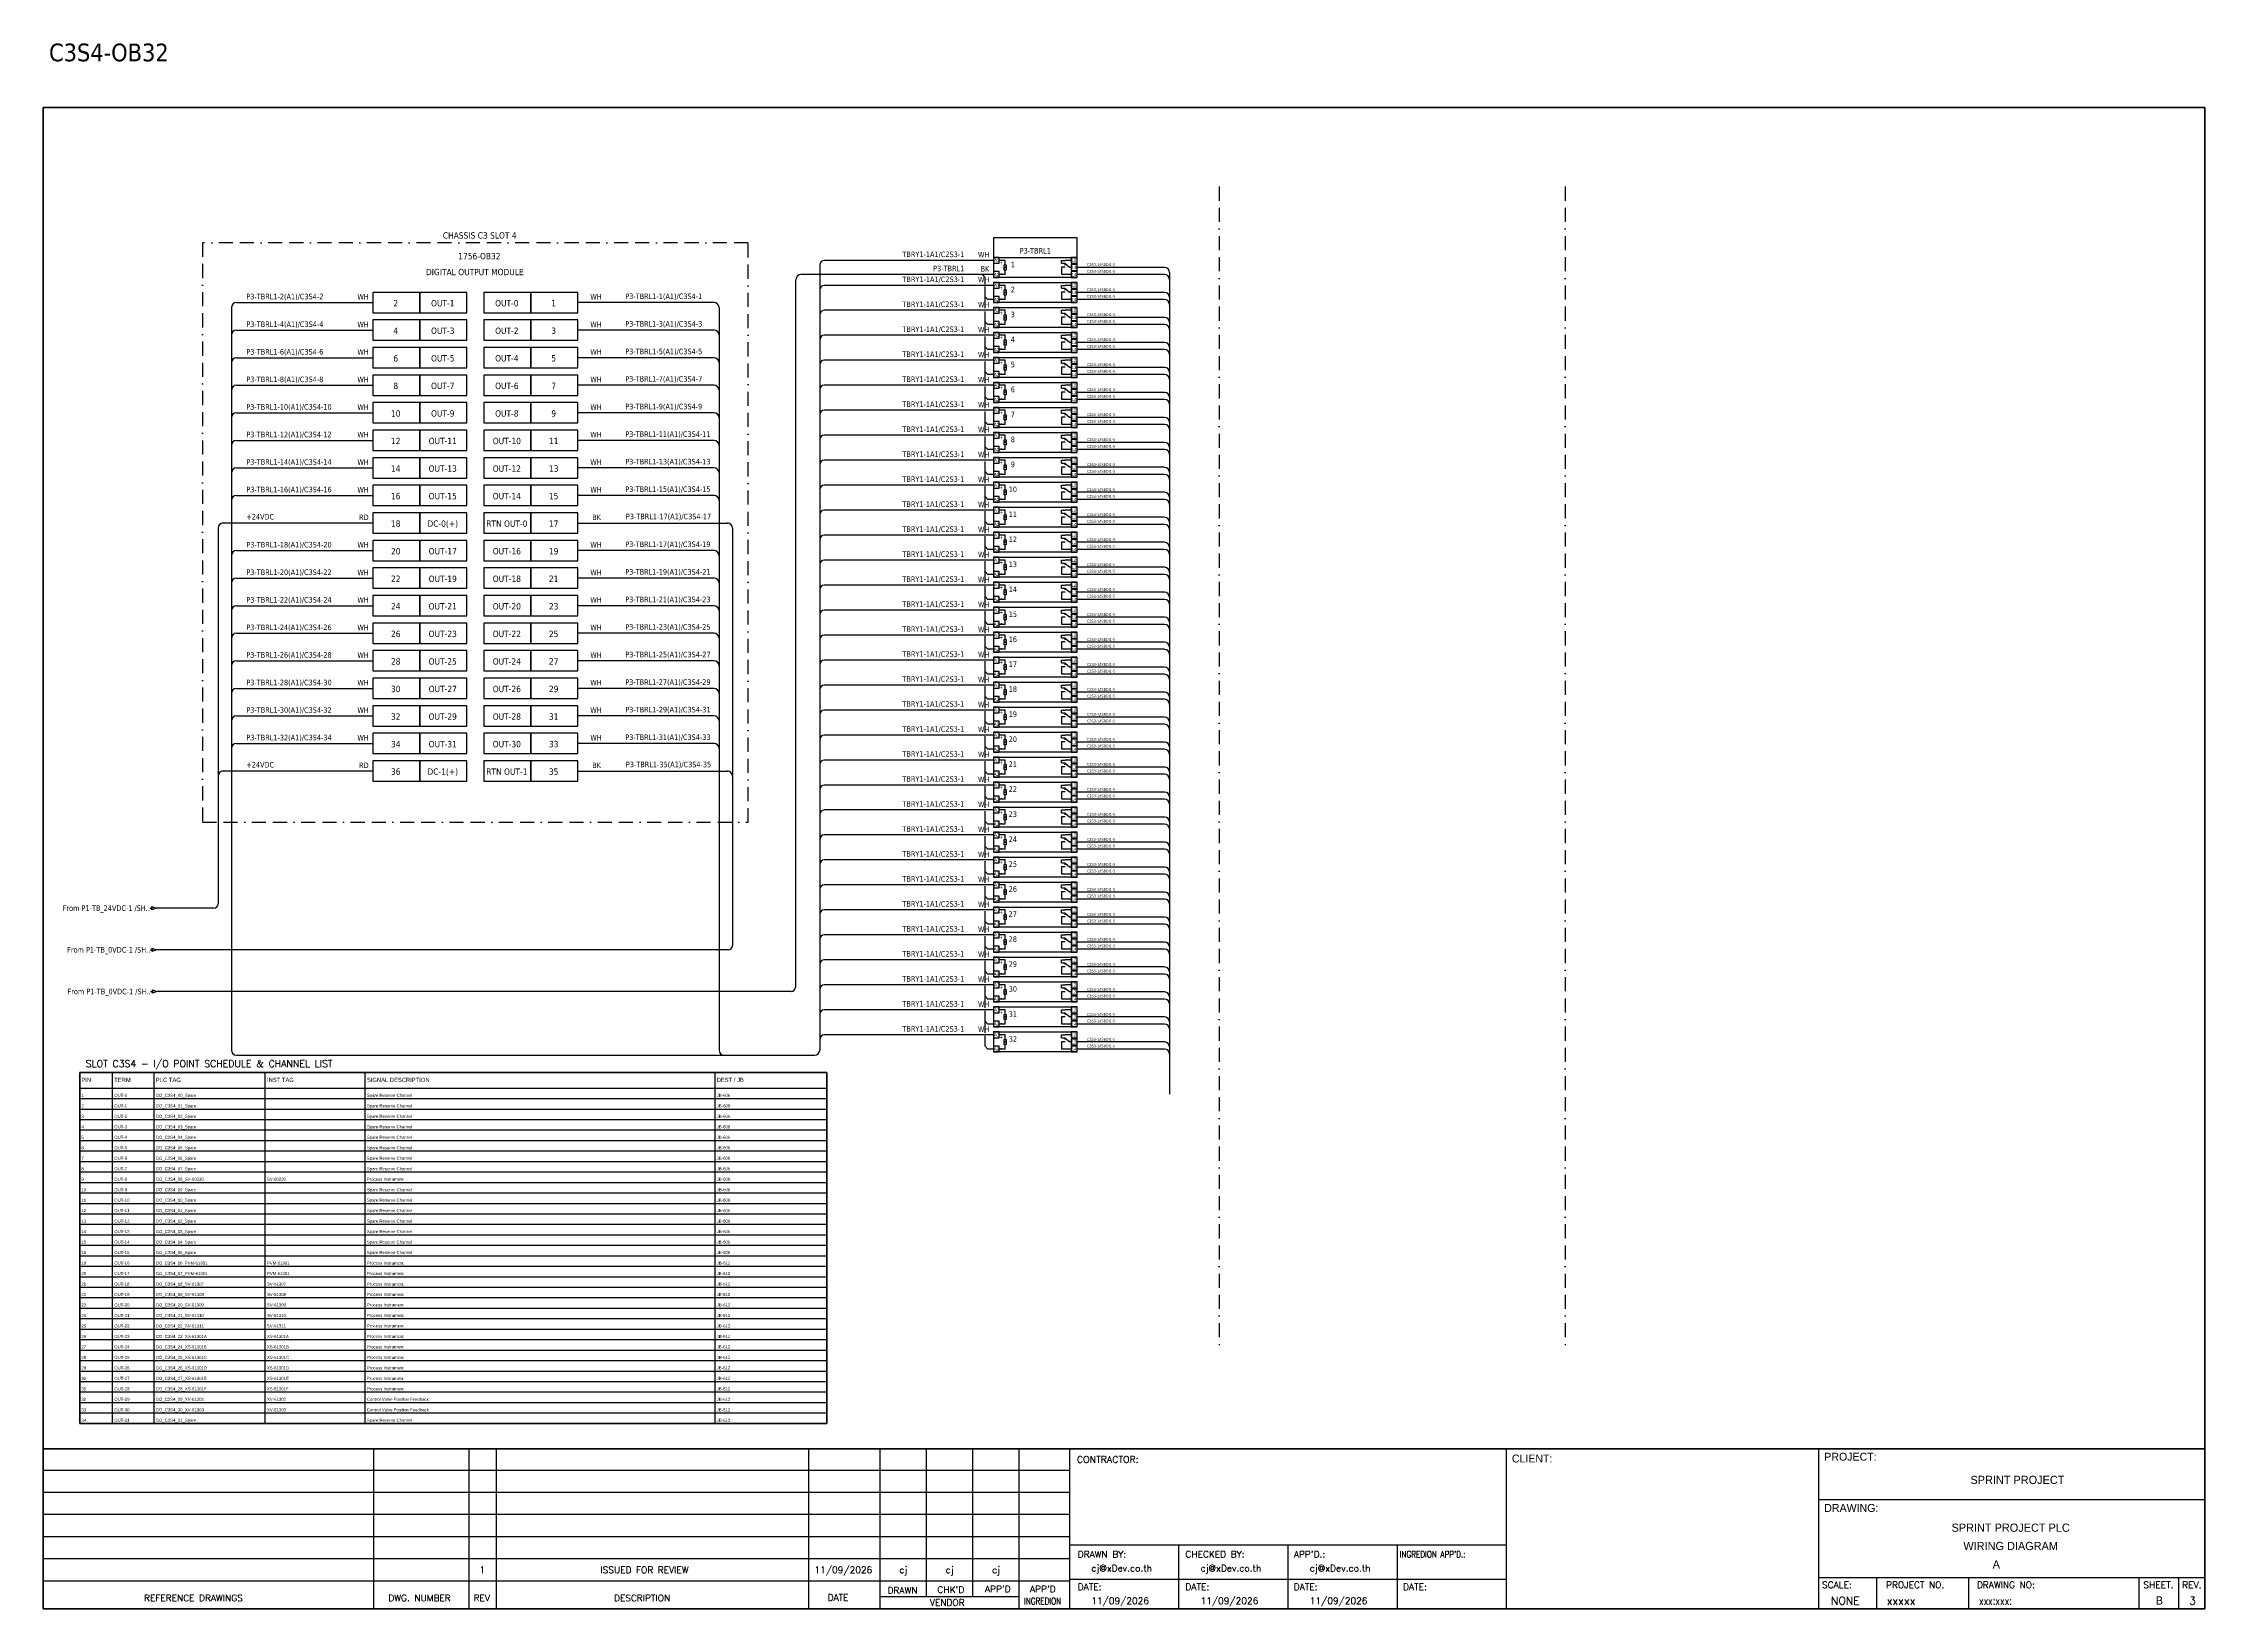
# Model space of a CAD drawing. Header units: millimetres. Extents: x 0 to 62600, y 0 to 14837.
# Drawn here: x 16773 to 20667, y 6008 to 8828 of the extents above; entities that cross this region are included whole.
import ezdxf
from ezdxf.enums import TextEntityAlignment as Align

# ---------------------------------------------------------------- set-up
doc = ezdxf.new("R2010")
doc.units = ezdxf.units.MM
doc.linetypes.add('BORDERX2', pattern=[88.9, 25.4, -12.7, 25.4, -12.7, 0, -12.7])
for name, color, linetype in [('GT_1', 9, 'Continuous'), ('HELPPOINT', 7, 'Continuous'), ('MEMBER', 7, 'Continuous'), ('VECTORS', 7, 'Continuous'), ('x01001-FrameArea', 2, 'BORDERX2')]:
    doc.layers.add(name, color=color, linetype=linetype)
doc.layers.add('IE-EQUIP', color=253, linetype='Continuous', lineweight=25)
doc.layers.add('IE-WIRE', color=7, linetype='Continuous', lineweight=25)
doc.styles.add('HTX11', font='O8111901')
doc.styles.add('ROMANS', font='romans.shx', dxfattribs={"width": 0.85, "height": 25})
doc.styles.get("Standard").update_dxf_attribs({"font": 'arial.ttf'})
doc.styles.add('Tahoma', font='')
doc.styles.get('Tahoma').set_extended_font_data('Tahoma')

# ---------------------------------------------------------------- blocks, each defined once
blk = doc.blocks.new('xRY-SPDT-101')
at = {"color": 1, "ltscale": 25.4}
for p, q in [((0, 0), (0, -10.5)), ((10.4, 0), (0, 0)), ((0, 0), (150.3, 0)), ((0, 0), (0, -36)), ((10.4, -10.5), (10.4, 0)), ((140, 0), (140, -10.5)), ((150.3, 0), (140, 0)), ((150.3, -36), (150.3, 0)), ((150.3, -10.5), (150.3, 0)), ((150.3, -36), (150.3, 0)), ((0, -10.5), (10.4, -10.5)), ((0, -25.5), (0, -36)), ((10.4, -25.5), (0, -25.5)), ((0, -36), (10.4, -36)), ((150.3, -36), (0, -36)), ((20.7, -5.2), (10.4, -5.2)), ((10.4, -36), (10.4, -25.5)), ((20.7, -30.8), (10.4, -30.8)), ((22.8, -16.3), (19.4, -19.7)), ((20.7, -13.3), (20.7, -5.2)), ((20.7, -30.8), (20.7, -22.7)), ((122.2, -10.4), (122.2, -5.2)), ((122.2, -5.2), (128.9, -5.2)), ((122.2, -10.4), (128.9, -10.4)), ((123.2, -30.8), (123.2, -17)), ((123.2, -17), (128.9, -17)), ((140, -30.8), (123.2, -30.8)), ((140, -5.2), (128.9, -5.2)), ((128.9, -13.8), (128.9, -10.4)), ((136.9, -18), (128.9, -11.6)), ((140, -18), (136.9, -18)), ((140, -10.5), (150.3, -10.5)), ((140, -12.8), (140, -23.3)), ((150.3, -12.8), (140, -12.8)), ((140, -23.3), (150.3, -23.3)), ((140, -25.5), (140, -36)), ((150.3, -25.5), (140, -25.5)), ((140, -36), (150.3, -36)), ((150.3, -23.3), (150.3, -12.8)), ((150.3, -36), (150.3, -25.5))]:
    blk.add_line(p, q, dxfattribs=at)
blk.add_lwpolyline([(22.8, -22.7), (19.4, -22.7), (19.4, -13.3), (22.8, -13.3)], close=True, dxfattribs=at)
at = {"color": 1}
for s, p in [('A2', (5.4, -30.9)), ('A1', (5.8, -5)), ('12', (144.4, -5.3)), ('13', (144.8, -17.9)), ('14', (145, -30.8))]:
    blk.add_text(s, height=5.91, dxfattribs=at).set_placement(p, align=Align.MIDDLE_CENTER)
at = {"color": 1, "style": 'Tahoma'}
for s, p in [('+', (13.9, -9.3)), ('+', (13.9, -9.3)), ('-', (13.9, -28.2))]:
    blk.add_text(s, height=6.84, dxfattribs=at).set_placement(p, align=Align.MIDDLE_CENTER)
blk = doc.blocks.new('*U102')
at = {"layer": 'x01001-FrameArea'}
blk.add_blockref('xRY-SPDT-101', (-75.2, 18), dxfattribs=at)
blk = doc.blocks.new('*U88')
at = {"layer": 'x01001-FrameArea', "color": 0, "linetype": 'ByBlock', "lineweight": -2, "transparency": 16777216}
for p in [(0, 0), (0, -45), (0, -90), (0, -135), (0, -180), (0, -225), (0, -270), (0, -315), (0, -360), (0, -405), (0, -450), (0, -495), (0, -540), (0, -585), (0, -630), (0, -675), (0, -720), (0, -765), (0, -810), (0, -855), (0, -900), (0, -945), (0, -990), (0, -1035), (0, -1080), (0, -1125), (0, -1170), (0, -1215), (0, -1260), (0, -1305), (0, -1350), (0, -1395)]:
    blk.add_blockref('*U102', p, dxfattribs=at)
blk = doc.blocks.new('*U103')
at = {"color": 4, "style": 'Tahoma'}
for s, height, p in [('TBRY1-1A1/C2S3-1', 9.949, (36.2, -4.1)), ('WH', 9.95, (81.3, -4.8))]:
    blk.add_text(s, height=height, dxfattribs=at).set_placement(p, align=Align.RIGHT)
blk = doc.blocks.new('*U89')
at = {"layer": 'x01001-FrameArea', "color": 0, "linetype": 'ByBlock', "lineweight": -2, "transparency": 16777216}
for p in [(0, 0), (0, -45), (0, -90), (0, -135), (0, -180), (0, -225), (0, -270), (0, -315), (0, -360), (0, -405), (0, -450), (0, -495), (0, -540), (0, -585), (0, -630), (0, -675), (0, -720), (0, -765), (0, -810), (0, -855), (0, -900), (0, -945), (0, -990), (0, -1035), (0, -1080), (0, -1125), (0, -1170), (0, -1215), (0, -1260), (0, -1305), (0, -1350), (0, -1395)]:
    blk.add_blockref('*U103', p, dxfattribs=at)
blk = doc.blocks.new('*U104')
at = {"layer": 'IE-WIRE', "color": 4, "ltscale": 25.4}
for p, q in [((74.2, 7.2), (-83.4, 7.2)), ((74.2, -5.6), (-83.4, -5.6))]:
    blk.add_line(p, q, dxfattribs=at)
for centre in [(74.2, -2), (74.2, -14.8)]:
    blk.add_arc(centre, 9.17, 0, 90, dxfattribs=at)
at = {"color": 4, "style": 'Tahoma'}
for p in [(-65.4, 9.6), (-65.4, -2.4)]:
    blk.add_text('C2S3-1/ISBDI1-5', height=4.974, dxfattribs=at).set_placement(p)
blk = doc.blocks.new('*U90')
at = {"layer": 'x01001-FrameArea', "color": 0, "linetype": 'ByBlock', "lineweight": -2, "transparency": 16777216}
for p in [(0, 0), (0, -45), (0, -90), (0, -135), (0, -180), (0, -225), (0, -270), (0, -315), (0, -360), (0, -405), (0, -450), (0, -495), (0, -540), (0, -585), (0, -630), (0, -675), (0, -720), (0, -765), (0, -810), (0, -855), (0, -900), (0, -945), (0, -990), (0, -1035), (0, -1080), (0, -1125), (0, -1170), (0, -1215), (0, -1260), (0, -1305), (0, -1350), (0, -1395)]:
    blk.add_blockref('*U104', p, dxfattribs=at)
blk = doc.blocks.new('xTerminal_fr_to')
at = {"layer": 'VECTORS', "color": 1, "true_color": 0xff0000}
for p, q in [((-11.3, 0), (-7.8, 0)), ((-7.8, 2.8), (0, 0)), ((-7.8, -2.8), (-7.8, 2.8)), ((-7.8, 2.8), (0, 0)), ((-7.8, 2.8), (-7.8, -2.8)), ((0, 0), (-7.8, -2.8)), ((0, 0), (-7.8, -2.8))]:
    blk.add_line(p, q, dxfattribs=at)

msp = doc.modelspace()

# ---------------------------------------------------------------- linework, layer by layer
for p, q in [((18464.5, 8411.6), (18469.5, 8406.6)), ((18469.5, 8394.2), (18469.5, 8406.6)), ((18469.5, 8350.9), (18469.5, 8390.2)), ((18474.5, 8366.6), (18469.5, 8371.6)), ((18469.5, 8305.9), (18469.5, 8345.2)), ((18484.9, 8366.6), (18474.5, 8366.6)), ((18474.5, 8321.6), (18469.5, 8326.6)), ((18469.5, 8260.9), (18469.5, 8300.2)), ((18484.9, 8321.6), (18474.5, 8321.6)), ((18474.5, 8276.6), (18469.5, 8281.6)), ((18469.5, 8215.9), (18469.5, 8255.2)), ((18484.9, 8276.6), (18474.5, 8276.6)), ((18474.5, 8231.6), (18469.5, 8236.6)), ((18484.9, 8231.6), (18474.5, 8231.6)), ((18469.5, 8170.9), (18469.5, 8210.2)), ((18474.5, 8186.6), (18469.5, 8191.6)), ((18484.9, 8186.6), (18474.5, 8186.6)), ((18469.5, 8125.9), (18469.5, 8165.2)), ((18474.5, 8141.6), (18469.5, 8146.6)), ((18484.9, 8141.6), (18474.5, 8141.6)), ((18469.5, 8080.9), (18469.5, 8120.2)), ((18474.5, 8096.6), (18469.5, 8101.6)), ((18469.5, 8035.9), (18469.5, 8075.2)), ((18484.9, 8096.6), (18474.5, 8096.6)), ((18474.5, 8051.6), (18469.5, 8056.6)), ((18469.5, 7990.9), (18469.5, 8030.2)), ((18484.9, 8051.6), (18474.5, 8051.6)), ((18474.5, 8006.6), (18469.5, 8011.6)), ((18469.5, 7945.9), (18469.5, 7985.2)), ((18484.9, 8006.6), (18474.5, 8006.6)), ((18474.5, 7961.6), (18469.5, 7966.6)), ((18484.9, 7961.6), (18474.5, 7961.6)), ((18469.5, 7900.9), (18469.5, 7940.2)), ((18474.5, 7916.6), (18469.5, 7921.6)), ((18484.9, 7916.6), (18474.5, 7916.6)), ((18469.5, 7855.9), (18469.5, 7895.2)), ((18474.5, 7871.6), (18469.5, 7876.6)), ((18484.9, 7871.6), (18474.5, 7871.6)), ((18469.5, 7810.9), (18469.5, 7850.2)), ((18474.5, 7826.6), (18469.5, 7831.6)), ((18484.9, 7826.6), (18474.5, 7826.6)), ((18469.5, 7765.9), (18469.5, 7805.2)), ((18474.5, 7781.6), (18469.5, 7786.6)), ((18469.5, 7720.9), (18469.5, 7760.2)), ((18484.9, 7781.6), (18474.5, 7781.6)), ((18474.5, 7736.6), (18469.5, 7741.6)), ((18469.5, 7675.9), (18469.5, 7715.2)), ((18484.9, 7736.6), (18474.5, 7736.6)), ((18474.5, 7691.6), (18469.5, 7696.6)), ((18469.5, 7630.9), (18469.5, 7670.2)), ((18484.9, 7691.6), (18474.5, 7691.6)), ((18474.5, 7646.6), (18469.5, 7651.6)), ((18484.9, 7646.6), (18474.5, 7646.6)), ((18469.5, 7585.9), (18469.5, 7625.2)), ((18474.5, 7601.6), (18469.5, 7606.6)), ((18484.9, 7601.6), (18474.5, 7601.6)), ((18469.5, 7540.9), (18469.5, 7580.2)), ((18474.5, 7556.6), (18469.5, 7561.6)), ((18484.9, 7556.6), (18474.5, 7556.6)), ((18469.5, 7495.9), (18469.5, 7535.2)), ((18474.5, 7511.6), (18469.5, 7516.6)), ((18469.5, 7450.9), (18469.5, 7490.2)), ((18484.9, 7511.6), (18474.5, 7511.6)), ((18474.5, 7466.6), (18469.5, 7471.6)), ((18469.5, 7405.9), (18469.5, 7445.2)), ((18484.9, 7466.6), (18474.5, 7466.6)), ((18474.5, 7421.6), (18469.5, 7426.6)), ((18469.5, 7360.9), (18469.5, 7400.2)), ((18484.9, 7421.6), (18474.5, 7421.6)), ((18474.5, 7376.6), (18469.5, 7381.6)), ((18484.9, 7376.6), (18474.5, 7376.6)), ((18469.5, 7315.9), (18469.5, 7355.2)), ((18474.5, 7331.6), (18469.5, 7336.6)), ((18484.9, 7331.6), (18474.5, 7331.6)), ((18469.5, 7270.9), (18469.5, 7310.2)), ((18474.5, 7286.6), (18469.5, 7291.6)), ((18484.9, 7286.6), (18474.5, 7286.6)), ((18469.5, 7225.9), (18469.5, 7265.2)), ((18474.5, 7241.6), (18469.5, 7246.6)), ((18484.9, 7241.6), (18474.5, 7241.6)), ((18469.5, 7180.9), (18469.5, 7220.2)), ((18474.5, 7196.6), (18469.5, 7201.6)), ((18469.5, 7135.9), (18469.5, 7175.2)), ((18484.9, 7196.6), (18474.5, 7196.6)), ((18474.5, 7151.6), (18469.5, 7156.6)), ((18469.5, 7090.9), (18469.5, 7130.2)), ((18484.9, 7151.6), (18474.5, 7151.6)), ((18474.5, 7106.6), (18469.5, 7111.6)), ((18484.9, 7106.6), (18474.5, 7106.6)), ((18469.5, 7045.9), (18469.5, 7085.2)), ((18474.5, 7061.6), (18469.5, 7066.6)), ((18484.9, 7061.6), (18474.5, 7061.6)), ((18469.5, 7021.6), (18469.5, 7040.2)), ((18474.5, 7016.6), (18469.5, 7021.6)), ((18484.9, 7016.6), (18474.5, 7016.6))]:
    msp.add_line(p, q)
at = {"color": 1, "ltscale": 25.4}
for p, q in [((17088.1, 7955), (17088.1, 7278.4)), ((17366.6, 7964.1), (17097.2, 7964.1))]:
    msp.add_line(p, q, dxfattribs=at)
at = {"color": 7}
for p, q in [((16898.2, 6342.2), (16898.2, 6974.3)), ((16973.2, 6342.2), (16973.2, 6974.3)), ((17173.2, 6342.2), (17173.2, 6974.3)), ((17353.2, 6342.2), (17353.2, 6974.3)), ((17983.2, 6342.2), (17983.2, 6974.3)), ((16838.9, 6946.3), (18184.7, 6946.3))]:
    msp.add_line(p, q, dxfattribs=at)
at = {"color": 8}
for p, q in [((16838.9, 6927.5), (18184.7, 6927.5)), ((16838.9, 6908.6), (18184.7, 6908.6)), ((16838.9, 6889.7), (18184.7, 6889.7)), ((16838.9, 6870.8), (18184.7, 6870.8)), ((16838.9, 6851.9), (18184.7, 6851.9)), ((16838.9, 6833.1), (18184.7, 6833.1)), ((16838.9, 6814.2), (18184.7, 6814.2)), ((16838.9, 6795.3), (18184.7, 6795.3)), ((16838.9, 6776.4), (18184.7, 6776.4)), ((16838.9, 6757.5), (18184.7, 6757.5)), ((16838.9, 6738.7), (18184.7, 6738.7)), ((16838.9, 6719.8), (18184.7, 6719.8)), ((16838.9, 6700.9), (18184.7, 6700.9)), ((16838.9, 6682), (18184.7, 6682)), ((16838.9, 6663.2), (18184.7, 6663.2)), ((16838.9, 6644.3), (18184.7, 6644.3)), ((16838.9, 6625.4), (18184.7, 6625.4)), ((16838.9, 6606.5), (18184.7, 6606.5)), ((16838.9, 6587.6), (18184.7, 6587.6)), ((16838.9, 6568.8), (18184.7, 6568.8)), ((16838.9, 6549.9), (18184.7, 6549.9)), ((16838.9, 6531), (18184.7, 6531)), ((16838.9, 6512.1), (18184.7, 6512.1)), ((16838.9, 6493.3), (18184.7, 6493.3)), ((16838.9, 6474.4), (18184.7, 6474.4)), ((16838.9, 6455.5), (18184.7, 6455.5)), ((16838.9, 6436.6), (18184.7, 6436.6)), ((16838.9, 6417.7), (18184.7, 6417.7)), ((16838.9, 6398.9), (18184.7, 6398.9)), ((16838.9, 6380), (18184.7, 6380)), ((16838.9, 6361.1), (18184.7, 6361.1))]:
    msp.add_line(p, q, dxfattribs=at)
at = {"color": 4}
for p, q in [((20075.5, 6064.5), (20075.5, 6008.4)), ((20240.8, 6064.5), (20240.8, 6008.4))]:
    msp.add_line(p, q, dxfattribs=at)
at = {"color": 4, "ltscale": 0.5}
for p, q in [((20547.9, 6064.5), (20547.9, 6008.4)), ((20547.9, 6064.5), (20547.9, 6008.4)), ((20619.1, 6064.5), (20619.1, 6008.4)), ((20619.1, 6064.5), (20619.1, 6008.4))]:
    msp.add_line(p, q, dxfattribs=at)
at = {"color": 4, "ltscale": 25.4}
msp.add_lwpolyline([(18484.9, 8442.4), (18635.2, 8442.4), (18635.2, 8477.6), (18484.9, 8477.6)], close=True, dxfattribs=at)
msp.add_lwpolyline([(16838.9, 6974.3), (18184.7, 6974.3), (18184.7, 6342.2), (16838.9, 6342.2)], close=True)
at = {"color": 7}
msp.add_lwpolyline([(16838.9, 6342.2), (18184.7, 6342.2), (18184.7, 6974.3), (16838.9, 6974.3), (16838.9, 6342.2)], dxfattribs=at)
at = {"color": 1, "ltscale": 25.4}
msp.add_arc((17097.2, 7955), 9.14, 90, 180, dxfattribs=at)
at = {"layer": 'GT_1', "color": 4}
for p, q in [((17368.6, 6008.4), (17368.6, 6296.6)), ((17540.5, 6008.4), (17540.5, 6296.6)), ((17589.6, 6008.4), (17589.6, 6296.6)), ((18152.3, 6008.4), (18152.3, 6296.6)), ((18280.6, 6008.4), (18280.6, 6296.6)), ((18364.2, 6030.2), (18364.2, 6296.6)), ((18447.7, 6030.3), (18447.7, 6296.6)), ((18531, 6008.4), (18531, 6296.6)), ((18622, 6008.4), (18622, 6296.6)), ((19409, 6008.4), (19409, 6296.6)), ((19971.3, 6008.4), (19971.3, 6296.6)), ((19971.3, 6008.4), (19971.3, 6296.6)), ((19971.3, 6008.4), (19971.3, 6296.6)), ((18622, 6257.7), (16773.2, 6257.7)), ((18622, 6217.9), (16773.2, 6217.9)), ((18622, 6178), (16773.2, 6178)), ((18622, 6138.1), (16773.2, 6138.1)), ((19409, 6122.8), (18622, 6122.8)), ((18818.8, 6008.4), (18818.8, 6122.8)), ((19015.5, 6008.4), (19015.5, 6122.8)), ((19212.3, 6008.4), (19212.3, 6122.8)), ((18622, 6098.2), (16773.2, 6098.2)), ((18621.9, 6058.2), (16773.2, 6058.2)), ((19409, 6061.3), (18622, 6061.3)), ((19971.3, 6064.5), (20666.5, 6064.5)), ((18531, 6030.2), (18280.6, 6030.2))]:
    msp.add_line(p, q, dxfattribs=at)
at = {"layer": 'HELPPOINT', "color": 4, "lineweight": 35}
for p, q in [((16773.2, 6008.4), (16773.2, 8712.6)), ((16773.2, 8712.6), (20666.5, 8712.6)), ((16773.2, 6008.4), (16773.2, 8712.6)), ((16773.2, 8712.6), (20666.5, 8712.6)), ((20666.5, 8712.6), (20666.5, 6008.4)), ((20666.5, 8712.6), (20666.5, 6008.4)), ((20666.5, 6008.4), (16773.2, 6008.4)), ((20666.5, 6008.4), (16773.2, 6008.4))]:
    msp.add_line(p, q, dxfattribs=at)
at = {"layer": 'HELPPOINT', "color": 4}
for p, q in [((19971.3, 6205), (20666.5, 6205)), ((19971.3, 6205), (20666.5, 6205)), ((19971.3, 6064.5), (20666.5, 6064.5))]:
    msp.add_line(p, q, dxfattribs=at)
at = {"layer": 'IE-EQUIP', "linetype": 'Continuous', "ltscale": 25.4}
for points in [[(17366.6, 8342.8), (17451.3, 8342.8), (17451.3, 8379.5), (17366.6, 8379.5)], [(17451.3, 8342.8), (17535.9, 8342.8), (17535.9, 8379.5), (17451.3, 8379.5)], [(17566.8, 8342.8), (17651.4, 8342.8), (17651.4, 8379.5), (17566.8, 8379.5)], [(17651.4, 8342.8), (17736.1, 8342.8), (17736.1, 8379.5), (17651.4, 8379.5)], [(17366.6, 8293.2), (17451.3, 8293.2), (17451.3, 8329.9), (17366.6, 8329.9)], [(17451.3, 8293.2), (17535.9, 8293.2), (17535.9, 8329.9), (17451.3, 8329.9)], [(17566.8, 8293.2), (17651.4, 8293.2), (17651.4, 8329.9), (17566.8, 8329.9)], [(17651.4, 8293.2), (17736.1, 8293.2), (17736.1, 8329.9), (17651.4, 8329.9)], [(17366.6, 8243.6), (17451.3, 8243.6), (17451.3, 8280.3), (17366.6, 8280.3)], [(17451.3, 8243.6), (17535.9, 8243.6), (17535.9, 8280.3), (17451.3, 8280.3)], [(17566.8, 8243.6), (17651.4, 8243.6), (17651.4, 8280.3), (17566.8, 8280.3)], [(17651.4, 8243.6), (17736.1, 8243.6), (17736.1, 8280.3), (17651.4, 8280.3)], [(17366.6, 8193.9), (17451.3, 8193.9), (17451.3, 8230.6), (17366.6, 8230.6)], [(17451.3, 8193.9), (17535.9, 8193.9), (17535.9, 8230.6), (17451.3, 8230.6)], [(17566.8, 8193.9), (17651.4, 8193.9), (17651.4, 8230.6), (17566.8, 8230.6)], [(17651.4, 8193.9), (17736.1, 8193.9), (17736.1, 8230.6), (17651.4, 8230.6)], [(17366.6, 8144.3), (17451.3, 8144.3), (17451.3, 8181), (17366.6, 8181)], [(17451.3, 8144.3), (17535.9, 8144.3), (17535.9, 8181), (17451.3, 8181)], [(17566.8, 8144.3), (17651.4, 8144.3), (17651.4, 8181), (17566.8, 8181)], [(17651.4, 8144.3), (17736.1, 8144.3), (17736.1, 8181), (17651.4, 8181)], [(17366.6, 8094.7), (17451.3, 8094.7), (17451.3, 8131.4), (17366.6, 8131.4)], [(17451.3, 8094.7), (17535.9, 8094.7), (17535.9, 8131.4), (17451.3, 8131.4)], [(17566.8, 8094.7), (17651.4, 8094.7), (17651.4, 8131.4), (17566.8, 8131.4)], [(17651.4, 8094.7), (17736.1, 8094.7), (17736.1, 8131.4), (17651.4, 8131.4)], [(17366.6, 8045), (17451.3, 8045), (17451.3, 8081.7), (17366.6, 8081.7)], [(17451.3, 8045), (17535.9, 8045), (17535.9, 8081.7), (17451.3, 8081.7)], [(17566.8, 8045), (17651.4, 8045), (17651.4, 8081.7), (17566.8, 8081.7)], [(17651.4, 8045), (17736.1, 8045), (17736.1, 8081.7), (17651.4, 8081.7)], [(17366.6, 7995.4), (17451.3, 7995.4), (17451.3, 8032.1), (17366.6, 8032.1)], [(17451.3, 7995.4), (17535.9, 7995.4), (17535.9, 8032.1), (17451.3, 8032.1)], [(17566.8, 7995.4), (17651.4, 7995.4), (17651.4, 8032.1), (17566.8, 8032.1)], [(17651.4, 7995.4), (17736.1, 7995.4), (17736.1, 8032.1), (17651.4, 8032.1)], [(17366.6, 7945.8), (17451.3, 7945.8), (17451.3, 7982.5), (17366.6, 7982.5)], [(17451.3, 7945.8), (17535.9, 7945.8), (17535.9, 7982.5), (17451.3, 7982.5)], [(17566.8, 7945.8), (17651.4, 7945.8), (17651.4, 7982.5), (17566.8, 7982.5)], [(17651.4, 7945.8), (17736.1, 7945.8), (17736.1, 7982.5), (17651.4, 7982.5)], [(17366.6, 7896.1), (17451.3, 7896.1), (17451.3, 7932.8), (17366.6, 7932.8)], [(17451.3, 7896.1), (17535.9, 7896.1), (17535.9, 7932.8), (17451.3, 7932.8)], [(17566.8, 7896.1), (17651.4, 7896.1), (17651.4, 7932.8), (17566.8, 7932.8)], [(17651.4, 7896.1), (17736.1, 7896.1), (17736.1, 7932.8), (17651.4, 7932.8)], [(17366.6, 7846.5), (17451.3, 7846.5), (17451.3, 7883.2), (17366.6, 7883.2)], [(17451.3, 7846.5), (17535.9, 7846.5), (17535.9, 7883.2), (17451.3, 7883.2)], [(17566.8, 7846.5), (17651.4, 7846.5), (17651.4, 7883.2), (17566.8, 7883.2)], [(17651.4, 7846.5), (17736.1, 7846.5), (17736.1, 7883.2), (17651.4, 7883.2)], [(17366.6, 7796.9), (17451.3, 7796.9), (17451.3, 7833.6), (17366.6, 7833.6)], [(17451.3, 7796.9), (17535.9, 7796.9), (17535.9, 7833.6), (17451.3, 7833.6)], [(17566.8, 7796.9), (17651.4, 7796.9), (17651.4, 7833.6), (17566.8, 7833.6)], [(17651.4, 7796.9), (17736.1, 7796.9), (17736.1, 7833.6), (17651.4, 7833.6)], [(17366.6, 7747.2), (17451.3, 7747.2), (17451.3, 7783.9), (17366.6, 7783.9)], [(17451.3, 7747.2), (17535.9, 7747.2), (17535.9, 7783.9), (17451.3, 7783.9)], [(17566.8, 7747.2), (17651.4, 7747.2), (17651.4, 7783.9), (17566.8, 7783.9)], [(17651.4, 7747.2), (17736.1, 7747.2), (17736.1, 7783.9), (17651.4, 7783.9)], [(17366.6, 7697.6), (17451.3, 7697.6), (17451.3, 7734.3), (17366.6, 7734.3)], [(17451.3, 7697.6), (17535.9, 7697.6), (17535.9, 7734.3), (17451.3, 7734.3)], [(17566.8, 7697.6), (17651.4, 7697.6), (17651.4, 7734.3), (17566.8, 7734.3)], [(17651.4, 7697.6), (17736.1, 7697.6), (17736.1, 7734.3), (17651.4, 7734.3)], [(17366.6, 7648), (17451.3, 7648), (17451.3, 7684.7), (17366.6, 7684.7)], [(17451.3, 7648), (17535.9, 7648), (17535.9, 7684.7), (17451.3, 7684.7)], [(17566.8, 7648), (17651.4, 7648), (17651.4, 7684.7), (17566.8, 7684.7)], [(17651.4, 7648), (17736.1, 7648), (17736.1, 7684.7), (17651.4, 7684.7)], [(17366.6, 7598.3), (17451.3, 7598.3), (17451.3, 7635), (17366.6, 7635)], [(17451.3, 7598.3), (17535.9, 7598.3), (17535.9, 7635), (17451.3, 7635)], [(17566.8, 7598.3), (17651.4, 7598.3), (17651.4, 7635), (17566.8, 7635)], [(17651.4, 7598.3), (17736.1, 7598.3), (17736.1, 7635), (17651.4, 7635)], [(17366.6, 7548.7), (17451.3, 7548.7), (17451.3, 7585.4), (17366.6, 7585.4)], [(17451.3, 7548.7), (17535.9, 7548.7), (17535.9, 7585.4), (17451.3, 7585.4)], [(17566.8, 7548.7), (17651.4, 7548.7), (17651.4, 7585.4), (17566.8, 7585.4)], [(17651.4, 7548.7), (17736.1, 7548.7), (17736.1, 7585.4), (17651.4, 7585.4)], [(17366.6, 7499.1), (17451.3, 7499.1), (17451.3, 7535.8), (17366.6, 7535.8)], [(17451.3, 7499.1), (17535.9, 7499.1), (17535.9, 7535.8), (17451.3, 7535.8)], [(17566.8, 7499.1), (17651.4, 7499.1), (17651.4, 7535.8), (17566.8, 7535.8)], [(17651.4, 7499.1), (17736.1, 7499.1), (17736.1, 7535.8), (17651.4, 7535.8)]]:
    msp.add_lwpolyline(points, close=True, dxfattribs=at)
at = {"layer": 'IE-WIRE', "ltscale": 25.4}
msp.add_line((18484.9, 8411.6), (18137.5, 8411.6), dxfattribs=at)
at = {"layer": 'IE-WIRE', "color": 4, "ltscale": 25.4}
for p, q in [((18171.8, 8429.2), (18171.8, 7014.7)), ((18484.9, 8437.2), (18179.8, 8437.2)), ((18802, 8415.2), (18802, 6935.6)), ((18484.9, 8392.2), (18179.8, 8392.2)), ((17112.2, 8352), (17112.2, 7014.7)), ((17121.4, 8361.2), (17366.6, 8361.2)), ((17981.4, 8361.2), (17736.1, 8361.2)), ((17990.5, 8352), (17990.5, 7014.7)), ((18484.9, 8347.2), (18179.8, 8347.2)), ((17121.4, 8311.5), (17366.6, 8311.5)), ((17981.4, 8311.5), (17736.1, 8311.5)), ((18484.9, 8302.2), (18179.8, 8302.2)), ((17121.4, 8261.9), (17366.6, 8261.9)), ((17981.4, 8261.9), (17736.1, 8261.9)), ((18484.9, 8257.2), (18179.8, 8257.2)), ((17121.4, 8212.3), (17366.6, 8212.3)), ((17981.4, 8212.3), (17736.1, 8212.3)), ((18484.9, 8212.2), (18179.8, 8212.2)), ((17121.4, 8162.6), (17366.6, 8162.6)), ((17981.4, 8162.6), (17736.1, 8162.6)), ((18484.9, 8167.2), (18179.8, 8167.2)), ((17121.4, 8113), (17366.6, 8113)), ((17981.4, 8113), (17736.1, 8113)), ((18484.9, 8122.2), (18179.8, 8122.2)), ((17121.4, 8063.4), (17366.6, 8063.4)), ((17981.4, 8063.4), (17736.1, 8063.4)), ((18484.9, 8077.2), (18179.8, 8077.2)), ((18484.9, 8032.2), (18179.8, 8032.2)), ((17121.4, 8013.7), (17366.6, 8013.7)), ((17981.4, 8013.7), (17736.1, 8013.7)), ((18484.9, 7987.2), (18179.8, 7987.2)), ((17121.4, 7914.5), (17366.6, 7914.5)), ((17981.4, 7914.5), (17736.1, 7914.5)), ((18484.9, 7942.2), (18179.8, 7942.2)), ((17121.4, 7864.8), (17366.6, 7864.8)), ((17981.4, 7864.8), (17736.1, 7864.8)), ((18484.9, 7897.2), (18179.8, 7897.2)), ((18484.9, 7852.2), (18179.8, 7852.2)), ((17121.4, 7815.2), (17366.6, 7815.2)), ((17981.4, 7815.2), (17736.1, 7815.2)), ((18484.9, 7807.2), (18179.8, 7807.2)), ((17121.4, 7765.6), (17366.6, 7765.6)), ((17981.4, 7765.6), (17736.1, 7765.6)), ((18484.9, 7762.2), (18179.8, 7762.2)), ((17121.4, 7715.9), (17366.6, 7715.9)), ((17981.4, 7715.9), (17736.1, 7715.9)), ((18484.9, 7717.2), (18179.8, 7717.2)), ((18484.9, 7672.2), (18179.8, 7672.2)), ((17121.4, 7666.3), (17366.6, 7666.3)), ((17981.4, 7666.3), (17736.1, 7666.3)), ((17121.4, 7616.7), (17366.6, 7616.7)), ((17981.4, 7616.7), (17736.1, 7616.7)), ((18484.9, 7627.2), (18179.8, 7627.2)), ((17121.4, 7567.1), (17366.6, 7567.1)), ((17981.4, 7567.1), (17736.1, 7567.1)), ((18484.9, 7582.2), (18179.8, 7582.2)), ((18484.9, 7537.2), (18179.8, 7537.2)), ((18484.9, 7492.2), (18179.8, 7492.2)), ((18484.9, 7447.2), (18179.8, 7447.2)), ((18484.9, 7402.2), (18179.8, 7402.2)), ((18484.9, 7357.2), (18179.8, 7357.2)), ((18484.9, 7312.2), (18179.8, 7312.2)), ((18484.9, 7267.2), (18179.8, 7267.2)), ((18484.9, 7222.2), (18179.8, 7222.2)), ((18484.9, 7177.2), (18179.8, 7177.2)), ((18484.9, 7132.2), (18179.8, 7132.2)), ((18484.9, 7087.2), (18179.8, 7087.2)), ((18484.9, 7042.2), (18179.8, 7042.2))]:
    msp.add_line(p, q, dxfattribs=at)
at = {"layer": 'IE-WIRE', "color": 7, "ltscale": 25.4}
for p, q in [((18128.3, 8402.5), (18128.3, 7128.3)), ((17736.1, 7964.1), (18005.5, 7964.1)), ((18014.6, 7955), (18014.6, 7203.4)), ((17736.1, 7517.4), (18005.5, 7517.4)), ((18006.6, 7195.4), (16977.3, 7195.4)), ((18120.3, 7120.3), (16978, 7120.3))]:
    msp.add_line(p, q, dxfattribs=at)
at = {"layer": 'IE-WIRE', "color": 1, "ltscale": 25.4}
for p, q in [((17366.6, 7517.4), (17097.2, 7517.4)), ((17080.1, 7270.4), (16976.6, 7270.4))]:
    msp.add_line(p, q, dxfattribs=at)
at = {"layer": 'IE-WIRE', "color": 4}
msp.add_line((17121.3, 7005.6), (18162.6, 7005.6), dxfattribs=at)
at = {"layer": 'IE-WIRE', "ltscale": 25.4}
msp.add_arc((18137.5, 8403.6), 8, 90, 180, dxfattribs=at)
at = {"layer": 'IE-WIRE', "color": 4, "ltscale": 25.4}
for centre, radius, start, end in [((18179.8, 8429.2), 8, 90, 180), ((18179.8, 8384.2), 8, 90, 180), ((17121.4, 8352), 9.17, 90, 180), ((17981.4, 8352), 9.17, 0, 90), ((18179.8, 8339.2), 8, 90, 180), ((17121.4, 8302.4), 9.17, 90, 180), ((17981.4, 8302.4), 9.17, 0, 90), ((18179.8, 8294.2), 8, 90, 180), ((17121.4, 8252.7), 9.17, 90, 180), ((17981.4, 8252.7), 9.17, 0, 90), ((18179.8, 8249.2), 8, 90, 180), ((17121.4, 8203.1), 9.17, 90, 180), ((17981.4, 8203.1), 9.17, 0, 90), ((18179.8, 8204.2), 8, 90, 180), ((17121.4, 8153.5), 9.17, 90, 180), ((17981.4, 8153.5), 9.17, 0, 90), ((18179.8, 8159.2), 8, 90, 180), ((17121.4, 8103.8), 9.17, 90, 180), ((17981.4, 8103.8), 9.17, 0, 90), ((18179.8, 8114.2), 8, 90, 180), ((17121.4, 8054.2), 9.17, 90, 180), ((17981.4, 8054.2), 9.17, 0, 90), ((18179.8, 8069.2), 8, 90, 180), ((18179.8, 8024.2), 8, 90, 180), ((17121.4, 8004.6), 9.17, 90, 180), ((17981.4, 8004.6), 9.17, 0, 90), ((18179.8, 7979.2), 8, 90, 180), ((17121.4, 7905.3), 9.17, 90, 180), ((17981.4, 7905.3), 9.17, 0, 90), ((18179.8, 7934.2), 8, 90, 180), ((17121.4, 7855.7), 9.17, 90, 180), ((17981.4, 7855.7), 9.17, 0, 90), ((18179.8, 7889.2), 8, 90, 180), ((18179.8, 7844.2), 8, 90, 180), ((17121.4, 7806), 9.17, 90, 180), ((17981.4, 7806), 9.17, 0, 90), ((18179.8, 7799.2), 8, 90, 180), ((17121.4, 7756.4), 9.17, 90, 180), ((17981.4, 7756.4), 9.17, 0, 90), ((18179.8, 7754.2), 8, 90, 180), ((17121.4, 7706.8), 9.17, 90, 180), ((17981.4, 7706.8), 9.17, 0, 90), ((18179.8, 7709.2), 8, 90, 180), ((18179.8, 7664.2), 8, 90, 180), ((17121.4, 7657.1), 9.17, 90, 180), ((17981.4, 7657.1), 9.17, 0, 90), ((17121.4, 7607.5), 9.17, 90, 180), ((17981.4, 7607.5), 9.17, 0, 90), ((18179.8, 7619.2), 8, 90, 180), ((17121.4, 7557.9), 9.17, 90, 180), ((17981.4, 7557.9), 9.17, 0, 90), ((18179.8, 7574.2), 8, 90, 180), ((18179.8, 7529.2), 8, 90, 180), ((18179.8, 7484.2), 8, 90, 180), ((18179.8, 7439.2), 8, 90, 180), ((18179.8, 7394.2), 8, 90, 180), ((18179.8, 7349.2), 8, 90, 180), ((18179.8, 7304.2), 8, 90, 180), ((18179.8, 7259.2), 8, 90, 180), ((18179.8, 7214.2), 8, 90, 180), ((18179.8, 7169.2), 8, 90, 180), ((18179.8, 7124.2), 8, 90, 180), ((18179.8, 7079.2), 8, 90, 180), ((18179.8, 7034.2), 8, 90, 180)]:
    msp.add_arc(centre, radius, start, end, dxfattribs=at)
at = {"layer": 'IE-WIRE', "color": 7, "ltscale": 25.4}
for centre, radius, start, end in [((18005.5, 7955), 9.14, 0, 90), ((18005.5, 7508.3), 9.14, 0, 90), ((18006.6, 7203.4), 8, 270, 0), ((18120.3, 7128.3), 8, 270, 0)]:
    msp.add_arc(centre, radius, start, end, dxfattribs=at)
at = {"layer": 'IE-WIRE', "color": 1, "ltscale": 25.4}
for centre, radius, start, end in [((17097.2, 7508.3), 9.14, 90, 180), ((17080.1, 7278.4), 8, 270, 0)]:
    msp.add_arc(centre, radius, start, end, dxfattribs=at)
at = {"layer": 'IE-WIRE', "color": 4}
for centre, start, end in [((17121.3, 7014.7), 180, 270), ((17999.7, 7014.7), 180, 270), ((18162.6, 7014.7), 270, 0)]:
    msp.add_arc(centre, 9.14, start, end, dxfattribs=at)
at = {"layer": 'MEMBER', "color": 4, "lineweight": 35}
msp.add_line((16773.2, 6296.6), (20666.5, 6296.6), dxfattribs=at)
msp.add_line((16773.2, 6296.6), (20666.5, 6296.6), dxfattribs=at)
at = {"layer": 'MEMBER', "color": 4}
for p, q in [((19971.3, 6205), (20666.5, 6205)), ((19971.3, 6205), (20666.5, 6205)), ((19971.3, 6064.5), (20666.5, 6064.5)), ((19971.3, 6064.5), (20666.5, 6064.5))]:
    msp.add_line(p, q, dxfattribs=at)
at = {"layer": 'x01001-FrameArea'}
for p, q in [((18891.4, 8570), (18891.4, 6483.4)), ((19514.5, 8570), (19514.5, 6483.4))]:
    msp.add_line(p, q, dxfattribs=at)
msp.add_lwpolyline([(17059.9, 7425.1), (18042.8, 7425.1), (18042.8, 8468.9), (17059.9, 8468.9)], close=True, dxfattribs=at)

# ---------------------------------------------------------------- block references
for p in [(16976.6, 7270.4), (16977.3, 7195.4), (16978, 7120.3)]:
    msp.add_blockref('xTerminal_fr_to', p)
for name, p in [('*U89', (18396, 8447.2)), ('*U88', (18560.1, 8424.4)), ('*U90', (18718.6, 8417.2))]:
    msp.add_blockref(name, p, dxfattribs=at)

# ---------------------------------------------------------------- texts
at = {"color": 2, "style": 'Tahoma'}
msp.add_text('C3S4-OB32', height=32, dxfattribs=at).set_placement((16783.6, 8795.7))
for s, height, p in [('CHASSIS C3 SLOT 4', 11.441, (17559.4, 8482.2)), ('1756-OB32', 11.44, (17558.8, 8444.8)), ('DIGITAL OUTPUT MODULE', 11.441, (17550.6, 8416.2)), ('2', 11.4, (17408.1, 8360)), ('OUT-1', 11.44, (17492.8, 8360)), ('OUT-0', 11.44, (17608.3, 8360)), ('1', 11.4, (17692.6, 8360)), ('4', 11.4, (17408.1, 8310.4)), ('OUT-3', 11.44, (17492.8, 8310.4)), ('OUT-2', 11.44, (17608.3, 8310.4)), ('3', 11.4, (17692.6, 8310.4)), ('6', 11.4, (17408.1, 8260.8)), ('OUT-5', 11.44, (17492.8, 8260.8)), ('OUT-4', 11.44, (17608.3, 8260.8)), ('5', 11.4, (17692.6, 8260.8)), ('8', 11.4, (17408.1, 8211.1)), ('OUT-7', 11.44, (17492.8, 8211.1)), ('OUT-6', 11.44, (17608.3, 8211.1)), ('7', 11.4, (17692.6, 8211.1)), ('10', 11.44, (17408.1, 8161.5)), ('OUT-9', 11.44, (17492.8, 8161.5)), ('OUT-8', 11.44, (17608.3, 8161.5)), ('9', 11.4, (17692.6, 8161.5)), ('12', 11.44, (17408.1, 8111.9)), ('OUT-11', 11.44, (17492.8, 8111.9)), ('OUT-10', 11.44, (17608.3, 8111.9)), ('11', 11.44, (17692.6, 8111.9)), ('14', 11.44, (17408.1, 8062.2)), ('OUT-13', 11.44, (17492.8, 8062.2)), ('OUT-12', 11.44, (17608.3, 8062.2)), ('13', 11.44, (17692.6, 8062.2)), ('16', 11.44, (17408.1, 8012.6)), ('OUT-15', 11.44, (17492.8, 8012.6)), ('OUT-14', 11.44, (17608.3, 8012.6)), ('15', 11.44, (17692.6, 8012.6)), ('18', 11.44, (17408.1, 7963)), ('DC-0(+)', 11.44, (17492.8, 7963)), ('RTN OUT-0', 11.44, (17608.3, 7963)), ('17', 11.44, (17692.6, 7963)), ('20', 11.44, (17408.1, 7913.3)), ('OUT-17', 11.44, (17492.8, 7913.3)), ('OUT-16', 11.44, (17608.3, 7913.3)), ('19', 11.44, (17692.6, 7913.3)), ('22', 11.44, (17408.1, 7863.7)), ('OUT-19', 11.44, (17492.8, 7863.7)), ('OUT-18', 11.44, (17608.3, 7863.7)), ('21', 11.44, (17692.6, 7863.7)), ('24', 11.44, (17408.1, 7814.1)), ('OUT-21', 11.44, (17492.8, 7814.1)), ('OUT-20', 11.44, (17608.3, 7814.1)), ('23', 11.44, (17692.6, 7814.1)), ('26', 11.44, (17408.1, 7764.4)), ('OUT-23', 11.44, (17492.8, 7764.4)), ('OUT-22', 11.44, (17608.3, 7764.4)), ('25', 11.44, (17692.6, 7764.4)), ('28', 11.44, (17408.1, 7714.8)), ('OUT-25', 11.44, (17492.8, 7714.8)), ('OUT-24', 11.44, (17608.3, 7714.8)), ('27', 11.44, (17692.6, 7714.8)), ('30', 11.44, (17408.1, 7665.2)), ('OUT-27', 11.44, (17492.8, 7665.2)), ('OUT-26', 11.44, (17608.3, 7665.2)), ('29', 11.44, (17692.6, 7665.2)), ('32', 11.44, (17408.1, 7615.5)), ('OUT-29', 11.44, (17492.8, 7615.5)), ('OUT-28', 11.44, (17608.3, 7615.5)), ('31', 11.44, (17692.6, 7615.5)), ('34', 11.44, (17408.1, 7565.9)), ('OUT-31', 11.44, (17492.8, 7565.9)), ('OUT-30', 11.44, (17608.3, 7565.9)), ('33', 11.44, (17692.6, 7565.9)), ('36', 11.44, (17408.1, 7516.3)), ('DC-1(+)', 11.44, (17492.8, 7516.3)), ('RTN OUT-1', 11.44, (17608.3, 7516.3)), ('35', 11.44, (17692.6, 7516.3))]:
    msp.add_text(s, height=height, dxfattribs=at).set_placement(p, align=Align.MIDDLE_CENTER)
at = {"color": 4, "style": 'Tahoma'}
for s, p in [('P3-TBRL1', (18560.1, 8454.5)), ('1', (18519.6, 8429.7)), ('2', (18519.6, 8384.7)), ('3', (18519.6, 8339.7)), ('4', (18519.6, 8294.7)), ('5', (18519.6, 8249.7)), ('6', (18519.6, 8204.7)), ('7', (18519.6, 8159.7)), ('8', (18519.6, 8114.7)), ('9', (18519.6, 8069.7)), ('10', (18519.6, 8024.7)), ('11', (18519.6, 7979.7)), ('12', (18519.6, 7934.7)), ('13', (18519.6, 7889.7)), ('14', (18519.6, 7844.7)), ('15', (18519.6, 7799.7)), ('16', (18519.6, 7754.7)), ('17', (18519.6, 7709.7)), ('18', (18519.6, 7664.7)), ('19', (18519.6, 7619.7)), ('20', (18519.6, 7574.7)), ('21', (18519.6, 7529.7)), ('22', (18519.6, 7484.7)), ('23', (18519.6, 7439.7)), ('24', (18519.6, 7394.7)), ('25', (18519.6, 7349.7)), ('26', (18519.6, 7304.7)), ('27', (18519.6, 7259.7)), ('28', (18519.6, 7214.7)), ('29', (18519.6, 7169.7)), ('30', (18519.6, 7124.7)), ('31', (18519.6, 7079.7)), ('32', (18519.6, 7034.7))]:
    msp.add_text(s, height=9.95, dxfattribs=at).set_placement(p, align=Align.MIDDLE_CENTER)
at = {"style": 'Tahoma'}
for s, p in [('P3-TBRL1', (18432.2, 8417.6)), ('BK', (18477.3, 8416.9))]:
    msp.add_text(s, height=9.95, dxfattribs=at).set_placement(p, align=Align.RIGHT)
at = {"color": 4, "style": 'Tahoma'}
for s, height, p in [('P3-TBRL1-2(A1)/C3S4-2', 9.949, (17139, 8367.1)), ('WH', 9.95, (17339.1, 8366.4)), ('WH', 9.95, (17758.6, 8366.4)), ('P3-TBRL1-1(A1)/C3S4-1', 9.949, (17821.5, 8367.5)), ('P3-TBRL1-4(A1)/C3S4-4', 9.949, (17139, 8317.2)), ('WH', 9.95, (17339.1, 8316.8)), ('WH', 9.95, (17758.6, 8316.8)), ('P3-TBRL1-3(A1)/C3S4-3', 9.949, (17821.5, 8317.8)), ('P3-TBRL1-6(A1)/C3S4-6', 9.949, (17139, 8267.5)), ('WH', 9.95, (17339.1, 8267.2)), ('WH', 9.95, (17758.6, 8267.2)), ('P3-TBRL1-5(A1)/C3S4-5', 9.949, (17821.5, 8268.2)), ('P3-TBRL1-8(A1)/C3S4-8', 9.949, (17139, 8217.9)), ('WH', 9.95, (17339.1, 8217.5)), ('WH', 9.95, (17758.6, 8217.5)), ('P3-TBRL1-7(A1)/C3S4-7', 9.949, (17821.5, 8218.6)), ('P3-TBRL1-10(A1)/C3S4-10', 9.949, (17139, 8168.3)), ('WH', 9.95, (17339.1, 8167.9)), ('WH', 9.95, (17758.6, 8167.9)), ('P3-TBRL1-9(A1)/C3S4-9', 9.949, (17821.5, 8168.9)), ('P3-TBRL1-12(A1)/C3S4-12', 9.949, (17139, 8118.6)), ('WH', 9.95, (17339.1, 8118.3)), ('WH', 9.95, (17758.6, 8118.3)), ('P3-TBRL1-11(A1)/C3S4-11', 9.949, (17821.5, 8119.3)), ('P3-TBRL1-14(A1)/C3S4-14', 9.949, (17139, 8069)), ('WH', 9.95, (17339.1, 8068.6)), ('WH', 9.95, (17758.6, 8068.6)), ('P3-TBRL1-13(A1)/C3S4-13', 9.949, (17821.5, 8069.7)), ('P3-TBRL1-16(A1)/C3S4-16', 9.949, (17139, 8019.4)), ('WH', 9.95, (17339.1, 8019)), ('WH', 9.95, (17758.6, 8019)), ('P3-TBRL1-15(A1)/C3S4-15', 9.949, (17821.5, 8020)), ('P3-TBRL1-18(A1)/C3S4-20', 9.949, (17139, 7920.1)), ('WH', 9.95, (17339.1, 7919.7)), ('WH', 9.95, (17758.6, 7919.7)), ('P3-TBRL1-17(A1)/C3S4-19', 9.949, (17821.5, 7920.8)), ('P3-TBRL1-20(A1)/C3S4-22', 9.949, (17139, 7870.5)), ('WH', 9.95, (17339.1, 7870.1)), ('WH', 9.95, (17758.6, 7870.1)), ('P3-TBRL1-19(A1)/C3S4-21', 9.949, (17821.5, 7871.1)), ('P3-TBRL1-22(A1)/C3S4-24', 9.949, (17139, 7820.8)), ('WH', 9.95, (17339.1, 7820.5)), ('WH', 9.95, (17758.6, 7820.5)), ('P3-TBRL1-21(A1)/C3S4-23', 9.949, (17821.5, 7821.5)), ('P3-TBRL1-24(A1)/C3S4-26', 9.949, (17139, 7771.2)), ('WH', 9.95, (17339.1, 7770.8)), ('WH', 9.95, (17758.6, 7770.8)), ('P3-TBRL1-23(A1)/C3S4-25', 9.949, (17821.5, 7771.9)), ('P3-TBRL1-26(A1)/C3S4-28', 9.949, (17139, 7721.6)), ('WH', 9.95, (17339.1, 7721.2)), ('WH', 9.95, (17758.6, 7721.2)), ('P3-TBRL1-25(A1)/C3S4-27', 9.949, (17821.5, 7722.2)), ('P3-TBRL1-28(A1)/C3S4-30', 9.949, (17139, 7671.9)), ('WH', 9.95, (17339.1, 7671.6)), ('WH', 9.95, (17758.6, 7671.6)), ('P3-TBRL1-27(A1)/C3S4-29', 9.949, (17821.5, 7672.6)), ('P3-TBRL1-30(A1)/C3S4-32', 9.949, (17139, 7622.3)), ('WH', 9.95, (17339.1, 7621.9)), ('WH', 9.95, (17758.6, 7621.9)), ('P3-TBRL1-29(A1)/C3S4-31', 9.949, (17821.5, 7623)), ('P3-TBRL1-32(A1)/C3S4-34', 9.949, (17139, 7572.7)), ('WH', 9.95, (17339.1, 7572.3)), ('WH', 9.95, (17758.6, 7572.3)), ('P3-TBRL1-31(A1)/C3S4-33', 9.949, (17821.5, 7573.3))]:
    msp.add_text(s, height=height, dxfattribs=at).set_placement(p)
at = {"color": 1, "style": 'Tahoma'}
for s, p in [('+24VDC', (17139, 7970.4)), ('RD', (17342.1, 7969.4)), ('+24VDC', (17139, 7523.7)), ('RD', (17342.1, 7522.7))]:
    msp.add_text(s, height=9.95, dxfattribs=at).set_placement(p)
at = {"color": 7, "style": 'Tahoma'}
for s, height, p in [('BK', 9.95, (17762, 7969.4)), ('P3-TBRL1-17(A1)/C3S4-17', 9.949, (17822.6, 7970.9)), ('BK', 9.95, (17762, 7522.7)), ('P3-TBRL1-35(A1)/C3S4-35', 9.949, (17822.6, 7524.2))]:
    msp.add_text(s, height=height, dxfattribs=at).set_placement(p)
at = {"color": 1, "style": 'Tahoma'}
msp.add_text('From P1-TB_24VDC-1 /SH..', height=9.949, dxfattribs=at).set_placement((16965.3, 7270.4), align=Align.MIDDLE_RIGHT)
at = {"color": 7, "style": 'Tahoma'}
for p in [(16966, 7195.4), (16966.6, 7120.3)]:
    msp.add_text('From P1-TB_0VDC-1 /SH..', height=9.949, dxfattribs=at).set_placement(p, align=Align.MIDDLE_RIGHT)
at = {"color": 7}
for s, p in [('1', (16841.9, 6930.5)), ('OUT-0', (16901.2, 6930.5)), ('DO_C3S4_00_Spare', (16976.2, 6930.5)), ('Spare Reserve Channel', (17356.2, 6930.5)), ('JB-606', (17986.2, 6930.5)), ('3', (16841.9, 6892.7)), ('2', (16841.9, 6911.6)), ('OUT-1', (16901.2, 6911.6)), ('OUT-2', (16901.2, 6892.7)), ('DO_C3S4_01_Spare', (16976.2, 6911.6)), ('DO_C3S4_02_Spare', (16976.2, 6892.7)), ('Spare Reserve Channel', (17356.2, 6911.6)), ('Spare Reserve Channel', (17356.2, 6892.7)), ('JB-606', (17986.2, 6911.6)), ('JB-606', (17986.2, 6892.7)), ('4', (16841.9, 6873.8)), ('5', (16841.9, 6854.9)), ('OUT-3', (16901.2, 6873.8)), ('OUT-4', (16901.2, 6854.9)), ('DO_C3S4_03_Spare', (16976.2, 6873.8)), ('DO_C3S4_04_Spare', (16976.2, 6854.9)), ('Spare Reserve Channel', (17356.2, 6873.8)), ('Spare Reserve Channel', (17356.2, 6854.9)), ('JB-606', (17986.2, 6873.8)), ('JB-606', (17986.2, 6854.9)), ('6', (16841.9, 6836.1)), ('7', (16841.9, 6817.2)), ('OUT-5', (16901.2, 6836.1)), ('OUT-6', (16901.2, 6817.2)), ('DO_C3S4_05_Spare', (16976.2, 6836.1)), ('DO_C3S4_06_Spare', (16976.2, 6817.2)), ('Spare Reserve Channel', (17356.2, 6836.1)), ('Spare Reserve Channel', (17356.2, 6817.2)), ('JB-606', (17986.2, 6836.1)), ('JB-606', (17986.2, 6817.2)), ('8', (16841.9, 6798.3)), ('9', (16841.9, 6779.4)), ('OUT-7', (16901.2, 6798.3)), ('OUT-8', (16901.2, 6779.4)), ('DO_C3S4_07_Spare', (16976.2, 6798.3)), ('DO_C3S4_08_SV-60220', (16976.2, 6779.4)), ('SV-60220', (17176.2, 6779.4)), ('Spare Reserve Channel', (17356.2, 6798.3)), ('Process Instrument', (17356.2, 6779.4)), ('JB-606', (17986.2, 6798.3)), ('JB-606', (17986.2, 6779.4)), ('10', (16841.9, 6760.5)), ('11', (16841.9, 6741.7)), ('OUT-9', (16901.2, 6760.5)), ('OUT-10', (16901.2, 6741.7)), ('DO_C3S4_09_Spare', (16976.2, 6760.5)), ('DO_C3S4_10_Spare', (16976.2, 6741.7)), ('Spare Reserve Channel', (17356.2, 6760.5)), ('Spare Reserve Channel', (17356.2, 6741.7)), ('JB-606', (17986.2, 6760.5)), ('JB-606', (17986.2, 6741.7)), ('12', (16841.9, 6722.8)), ('13', (16841.9, 6703.9)), ('OUT-11', (16901.2, 6722.8)), ('OUT-12', (16901.2, 6703.9)), ('DO_C3S4_11_Spare', (16976.2, 6722.8)), ('DO_C3S4_12_Spare', (16976.2, 6703.9)), ('Spare Reserve Channel', (17356.2, 6722.8)), ('Spare Reserve Channel', (17356.2, 6703.9)), ('JB-606', (17986.2, 6722.8)), ('JB-606', (17986.2, 6703.9)), ('14', (16841.9, 6685)), ('15', (16841.9, 6666.2)), ('OUT-13', (16901.2, 6685)), ('OUT-14', (16901.2, 6666.2)), ('DO_C3S4_13_Spare', (16976.2, 6685)), ('DO_C3S4_14_Spare', (16976.2, 6666.2)), ('Spare Reserve Channel', (17356.2, 6685)), ('Spare Reserve Channel', (17356.2, 6666.2)), ('JB-606', (17986.2, 6685)), ('JB-606', (17986.2, 6666.2)), ('16', (16841.9, 6647.3)), ('19', (16841.9, 6628.4)), ('OUT-15', (16901.2, 6647.3)), ('OUT-16', (16901.2, 6628.4)), ('DO_C3S4_15_Spare', (16976.2, 6647.3)), ('DO_C3S4_16_PVM-61301', (16976.2, 6628.4)), ('PVM-61301', (17176.2, 6628.4)), ('Spare Reserve Channel', (17356.2, 6647.3)), ('Process Instrument', (17356.2, 6628.4)), ('JB-606', (17986.2, 6647.3)), ('JB-612', (17986.2, 6628.4)), ('20', (16841.9, 6609.5)), ('21', (16841.9, 6590.6)), ('OUT-17', (16901.2, 6609.5)), ('OUT-18', (16901.2, 6590.6)), ('DO_C3S4_17_PVM-61301', (16976.2, 6609.5)), ('DO_C3S4_18_SV-61307', (16976.2, 6590.6)), ('SV-61307', (17176.2, 6590.6)), ('PVM-61301', (17176.2, 6609.5)), ('Process Instrument', (17356.2, 6609.5)), ('Process Instrument', (17356.2, 6590.6)), ('JB-612', (17986.2, 6609.5)), ('JB-612', (17986.2, 6590.6)), ('22', (16841.9, 6571.8)), ('23', (16841.9, 6552.9)), ('OUT-19', (16901.2, 6571.8)), ('OUT-20', (16901.2, 6552.9)), ('DO_C3S4_19_SV-61308', (16976.2, 6571.8)), ('DO_C3S4_20_SV-61309', (16976.2, 6552.9)), ('SV-61308', (17176.2, 6571.8)), ('SV-61309', (17176.2, 6552.9)), ('Process Instrument', (17356.2, 6571.8)), ('Process Instrument', (17356.2, 6552.9)), ('JB-612', (17986.2, 6571.8)), ('JB-612', (17986.2, 6552.9)), ('24', (16841.9, 6534)), ('25', (16841.9, 6515.1)), ('26', (16841.9, 6496.3)), ('OUT-21', (16901.2, 6534)), ('OUT-22', (16901.2, 6515.1)), ('OUT-23', (16901.2, 6496.3)), ('DO_C3S4_21_SV-61310', (16976.2, 6534)), ('DO_C3S4_22_SV-61311', (16976.2, 6515.1)), ('DO_C3S4_23_XS-61301A', (16976.2, 6496.3)), ('XS-61301A', (17176.2, 6496.3)), ('SV-61310', (17176.2, 6534)), ('SV-61311', (17176.2, 6515.1)), ('Process Instrument', (17356.2, 6534)), ('Process Instrument', (17356.2, 6515.1)), ('JB-612', (17986.2, 6534)), ('JB-612', (17986.2, 6515.1)), ('JB-612', (17986.2, 6496.3)), ('27', (16841.9, 6477.4)), ('28', (16841.9, 6458.5)), ('OUT-24', (16901.2, 6477.4)), ('OUT-25', (16901.2, 6458.5)), ('DO_C3S4_24_XS-61301B', (16976.2, 6477.4)), ('DO_C3S4_25_XS-61301C', (16976.2, 6458.5)), ('XS-61301B', (17176.2, 6477.4)), ('XS-61301C', (17176.2, 6458.5)), ('Process Instrument', (17356.2, 6496.3)), ('Process Instrument', (17356.2, 6477.4)), ('Process Instrument', (17356.2, 6458.5)), ('JB-612', (17986.2, 6477.4)), ('JB-612', (17986.2, 6458.5)), ('30', (16841.9, 6420.7)), ('29', (16841.9, 6439.6)), ('OUT-26', (16901.2, 6439.6)), ('OUT-27', (16901.2, 6420.7)), ('DO_C3S4_26_XS-61301D', (16976.2, 6439.6)), ('DO_C3S4_27_XS-61301E', (16976.2, 6420.7)), ('XS-61301D', (17176.2, 6439.6)), ('XS-61301E', (17176.2, 6420.7)), ('Process Instrument', (17356.2, 6439.6)), ('Process Instrument', (17356.2, 6420.7)), ('JB-612', (17986.2, 6439.6)), ('JB-612', (17986.2, 6420.7)), ('31', (16841.9, 6401.9)), ('32', (16841.9, 6383)), ('OUT-28', (16901.2, 6401.9)), ('OUT-29', (16901.2, 6383)), ('DO_C3S4_28_XS-61301F', (16976.2, 6401.9)), ('DO_C3S4_29_XV-61302', (16976.2, 6383)), ('XS-61301F', (17176.2, 6401.9)), ('XV-61302', (17176.2, 6383)), ('Control Valve Position Feedback', (17356.2, 6383)), ('Process Instrument', (17356.2, 6401.9)), ('JB-612', (17986.2, 6401.9)), ('JB-612', (17986.2, 6383)), ('33', (16841.9, 6364.1)), ('34', (16841.9, 6345.2)), ('OUT-30', (16901.2, 6364.1)), ('OUT-31', (16901.2, 6345.2)), ('DO_C3S4_30_XV-61303', (16976.2, 6364.1)), ('DO_C3S4_31_Spare', (16976.2, 6345.2)), ('XV-61303', (17176.2, 6364.1)), ('Control Valve Position Feedback', (17356.2, 6364.1)), ('Spare Reserve Channel', (17356.2, 6345.2)), ('JB-612', (17986.2, 6364.1)), ('JB-612', (17986.2, 6345.2))]:
    msp.add_text(s, height=5.5, dxfattribs=at).set_placement(p)
at = {"color": 3}
for s, p in [('PIN', (16841.9, 6957.3)), ('TERM', (16901.2, 6957.3)), ('PLC TAG', (16976.2, 6957.3)), ('INST TAG', (17176.2, 6957.3)), ('SIGNAL DESCRIPTION', (17356.2, 6957.3)), ('DEST / JB', (17986.2, 6957.3))]:
    msp.add_text(s, height=7.5, dxfattribs=at).set_placement(p)
at = {"color": 4, "ltscale": 100, "style": 'HTX11'}
for s, p in [('SPRINT PROJECT', (20329.1, 6240.6)), ('SPRINT PROJECT PLC', (20316.9, 6154.5)), ('WIRING DIAGRAM', (20316.9, 6121.5))]:
    msp.add_text(s, height=14.693, dxfattribs=at).set_placement(p, align=Align.MIDDLE_CENTER)
at = {"style": 'HTX11'}
for tag, text, height, p in [('A', 'A', 14.8, (20291, 6088.3)), ('B', 'CHASSIS C3 SLOT 4', 14.821, (20584.8, 6023.3))]:
    msp.add_attdef(tag, text=text, height=height, dxfattribs=at).set_placement(p, align=Align.MIDDLE_CENTER)
at = {"layer": 'GT_1', "color": 4, "style": 'HTX11'}
for s, p in [('CLIENT:', (19418.5, 6271.9)), ('PROJECT:', (19981.2, 6275.2)), ('DRAWING:', (19981.2, 6182.9))]:
    msp.add_text(s, height=14.25, dxfattribs=at).set_placement(p)
at = {"layer": 'MEMBER', "color": 4, "ltscale": 0.8, "style": 'ROMANS'}
for s, height, p in [('SLOT C3S4 - I/O POINT SCHEDULE & CHANNEL LIST', 12.35, (16849.8, 6984)), ('CONTRACTOR:', 12.35, (18635.1, 6271.2)), ('DRAWN BY:', 11.88, (18636.6, 6100.6)), ('cj@xDev.co.th', 11.875, (18661, 6075.6)), ('CHECKED BY:', 11.875, (18830.5, 6100.6)), ('cj@xDev.co.th', 11.875, (18857.8, 6075.6)), ("APP'D.:", 11.88, (19025.7, 6100.6)), ('cj@xDev.co.th', 11.875, (19054.5, 6075.6)), ('DRAWN', 11.88, (18294, 6035.7)), ("CHK'D", 11.88, (18383.8, 6036.9)), ("APP'D", 11.88, (18469.4, 6038.1)), ("APP'D", 11.88, (18550.6, 6038.1)), ('DATE:', 11.88, (18636.6, 6042)), ('DATE:', 11.88, (18830.5, 6042)), ('DATE:', 11.88, (19025.7, 6042)), ('DATE:', 11.88, (19222.5, 6042)), ('SCALE:', 11.88, (19977.2, 6045.5)), ('PROJECT NO.', 11.875, (20092.4, 6045.5)), ('DRAWING NO:', 11.875, (20256.1, 6045.5)), ('SHEET.', 12, (20555.9, 6045.5)), ('REV.', 12, (20625.8, 6045.5)), ('REFERENCE DRAWINGS', 11.875, (16954.6, 6021.9)), ('DWG. NUMBER', 11.875, (17394.8, 6021.9)), ('REV', 11.88, (17548.3, 6021.9)), ('DESCRIPTION', 11.875, (17801.2, 6021.9)), ('DATE', 11.88, (18186, 6022.6)), ('VENDOR', 11.88, (18370.1, 6013.6)), ('11/09/2026', 11.88, (18661, 6016.9)), ('11/09/2026', 11.88, (18857.8, 6016.9)), ('11/09/2026', 11.88, (19054.5, 6016.9)), ('NONE', 14.23, (19993.2, 6015.8)), ('xxxxx', 14.23, (20093.6, 6015.8))]:
    msp.add_text(s, height=height, dxfattribs=at).set_placement(p)
for s, height, p in [('1', 11.9, (17564.1, 6078.4)), ('ISSUED FOR REVIEW', 11.875, (17856.2, 6078.4)), ('11/09/2026', 11.88, (18214.4, 6078.4)), ('cj', 11.88, (18322.3, 6078.4)), ('cj', 11.88, (18405.9, 6078.4)), ('cj', 11.88, (18489.4, 6078.4))]:
    msp.add_text(s, height=height, dxfattribs=at).set_placement(p, align=Align.MIDDLE_CENTER)
at = {"layer": 'MEMBER', "color": 4, "ltscale": 0.8, "style": 'ROMANS', "width": 0.8}
for s, height, p in [("INGREDION APP'D.:", 11.875, (19216.5, 6100.6)), ('INGREDION', 11.88, (18539.8, 6016.4)), ('xxx:xxx:', 14.23, (20259.8, 6015.8))]:
    msp.add_text(s, height=height, dxfattribs=at).set_placement(p)
at = {"layer": 'MEMBER', "color": 4, "ltscale": 0.8, "style": 'ROMANS'}
msp.add_text('3', height=14.2, dxfattribs=at).set_placement((20644.4, 6015.8), align=Align.CENTER)

doc.saveas('drawing.dxf')
